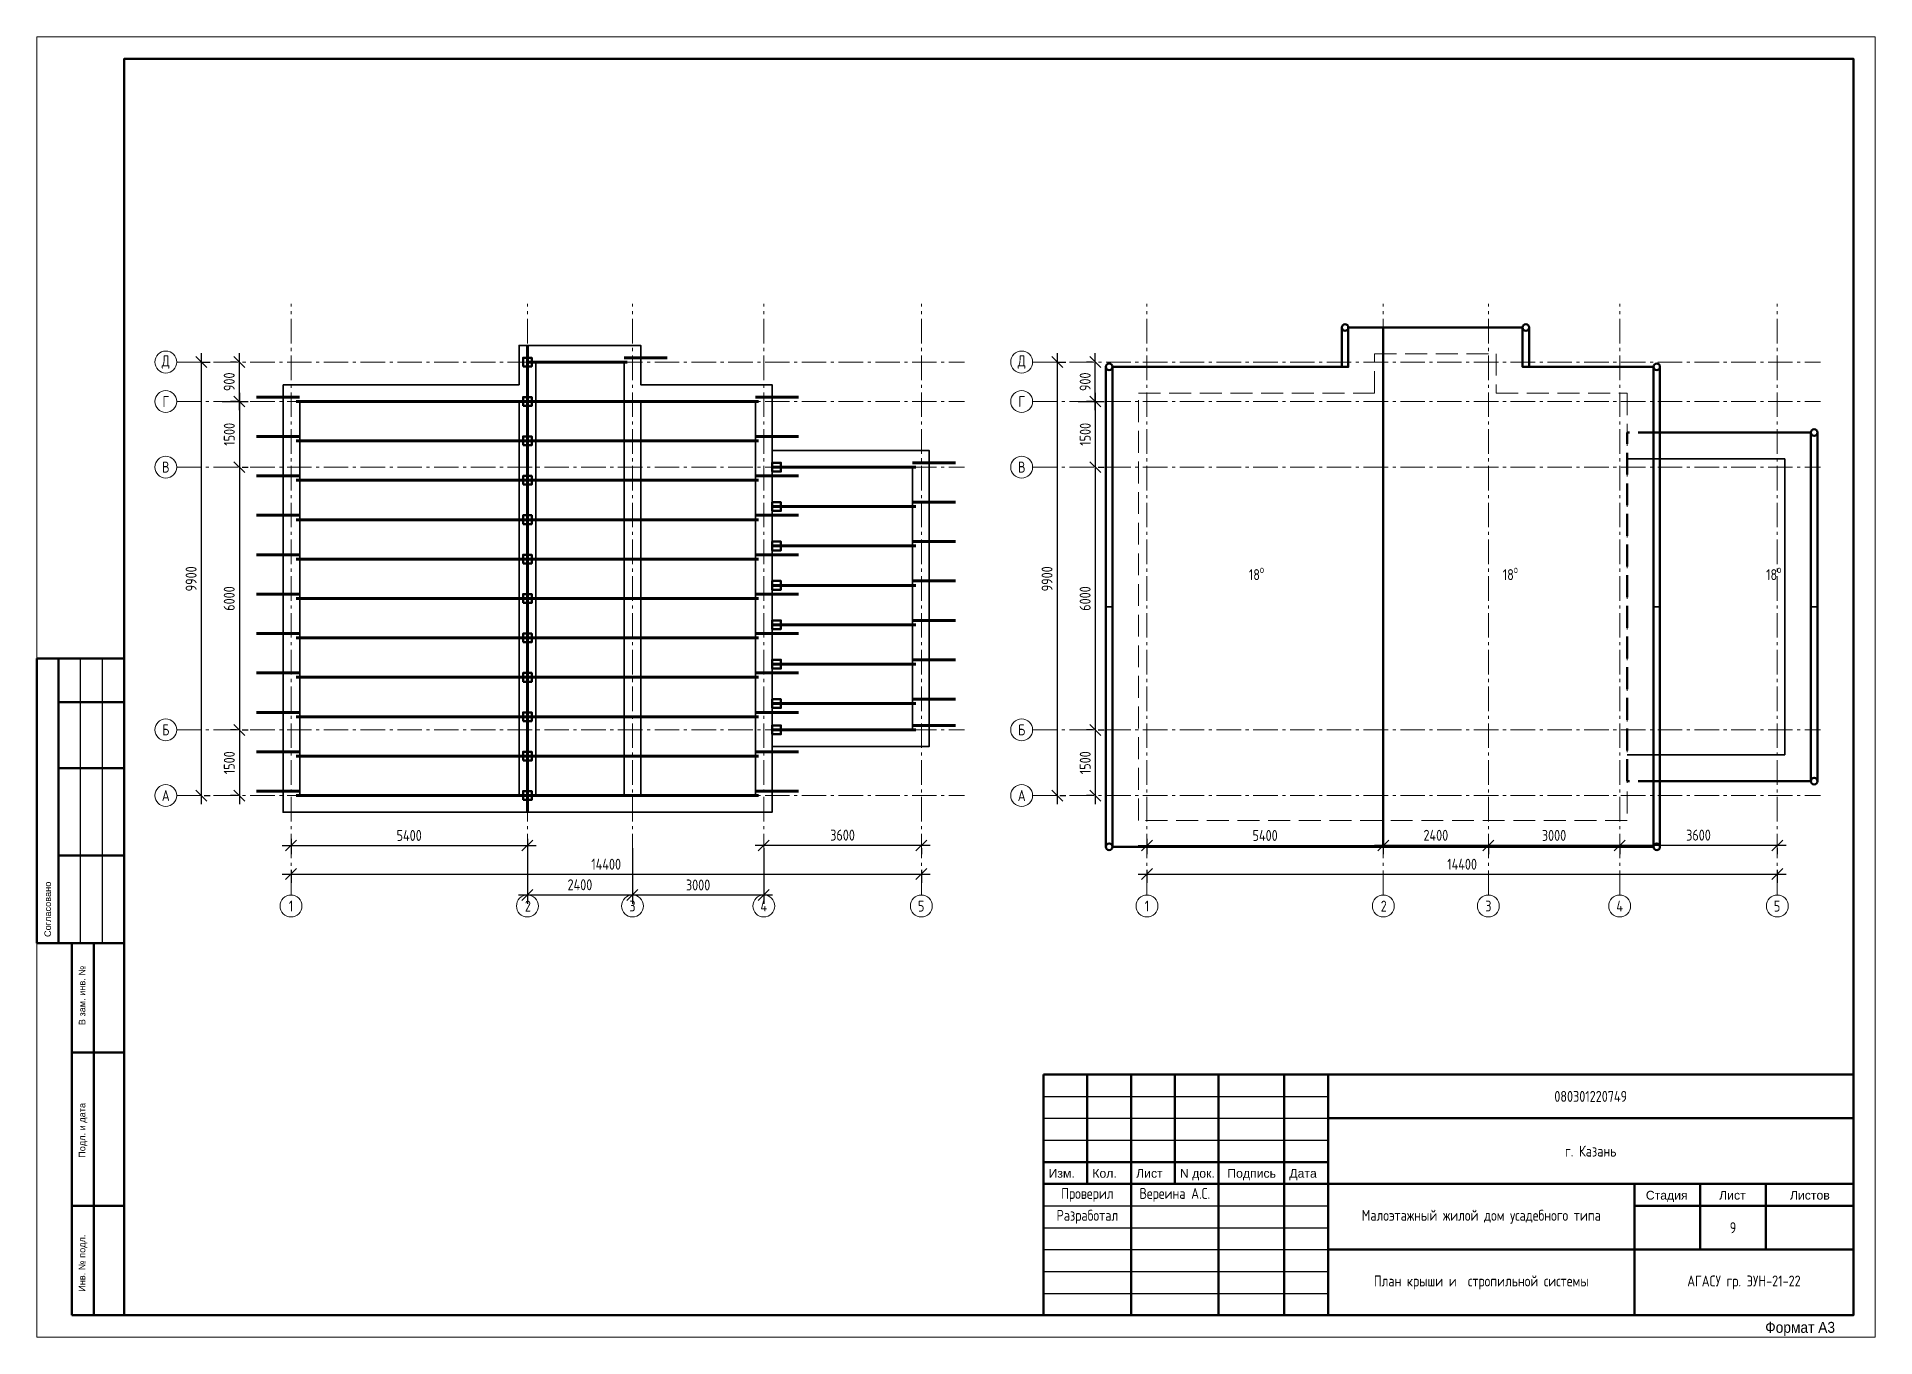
# Model space of a CAD drawing. Header units: millimetres. Extents: x 25506 to 67506, y 19273 to 48973.
import ezdxf

# ---------------------------------------------------------------- set-up
doc = ezdxf.new("R2010")
doc.units = ezdxf.units.MM
for name, pattern in [('CONTINOUS', [0]), ('ГОСТ 2.303 4', [7, 5, -2, 0]), ('ГОСТ 2.303 6', [12, 8, -1.5, 1, -1.5])]:
    doc.linetypes.add(name, pattern=pattern)
for name, color, linetype, lineweight in [('Крыша', 7, 'Continuous', 50), ('Крыша над гаражом', 7, 'Continuous', 50), ('Стены', 7, 'Continuous', 35), ('Стойки', 7, 'Continuous', 50), ('Стойки гараж', 7, 'Continuous', 50), ('Стропила', 7, 'Continuous', 90), ('Стропила гараж', 7, 'Continuous', 90)]:
    doc.layers.add(name, color=color, linetype=linetype, lineweight=lineweight)
for name, color, linetype in [('Оси', 3, 'Continuous'), ('Текст', 7, 'Continuous'), ('Уклон', 7, 'Continuous')]:
    doc.layers.add(name, color=color, linetype=linetype)
doc.styles.add('Arial', font='arial.ttf')
doc.styles.add('Standard 0.9', font='arial.ttf', dxfattribs={"width": 0.9})
doc.styles.add('ГОСТ 2.304', font='CS_Gost2304.shx')
doc.styles.add('ТЕКСТ_Z', font='arial.ttf')
doc.dimstyles.new('СПДС', dxfattribs={"dimscale": 100, "dimtxt": 2.5, "dimasz": 2.5, "dimexe": 2, "dimexo": 0.625, "dimgap": 1, "dimtad": 1, "dimdec": 0, "dimtxsty": 'ГОСТ 2.304', "dimblk": 'OBLIQUE', "dimblk1": 'OBLIQUE', "dimblk2": 'OBLIQUE', "dimcen": 2.5, "dimdle": 2, "dimadec": 0, "dimazin": 2, "dimtfac": 0.75, "dimtdec": 4, "dimtmove": 1, "dimatfit": 3, "dimfxl": 1, "dimtfill": 1, "dimtolj": 1, "dimarcsym": 1})

msp = doc.modelspace()

# ---------------------------------------------------------------- texts
at = {"color": 7, "linetype": 'CONTINOUS', "lineweight": 20, "ltscale": 30, "style": 'Standard 0.9', "width": 0.9}
msp.add_text('Формат А3', height=250, dxfattribs=at).set_placement((64992.8, 19373.2))
at = {"ltscale": 100, "char_height": 250, "attachment_point": 5, "style": 'ГОСТ 2.304'}
for s, insert, width in [('080301220749', (61005.8, 24773.2), 12000), ('г. Казань', (61005.8, 23523.2), 12000), ('Малоэтажный жилой дом усадебного типа', (58505.8, 22023.2), 7000), ('9', (64255.8, 21773.2), 1500), ('План крыши и  стропильной системы^I ', (58505.8, 20523.2), 7000), ('АГАСУ гр. ЭУН-21-22', (64505.8, 20523.2), 5000)]:
    msp.add_mtext(s, dxfattribs=dict(at, insert=insert, width=width))
at = {"layer": 'Оси', "lineweight": 20, "ltscale": 100, "char_height": 250, "attachment_point": 5, "style": 'ГОСТ 2.304'}
for s, insert, width in [('Д', (28453.2, 41544.4), 292.102), ('Д', (48007, 41544.4), 292.102), ('Г', (28453, 40644.4), 292.102), ('Г', (48006.8, 40644.4), 292.102), ('В', (28453, 39144.4), 292.102), ('В', (48006.8, 39144.4), 292.102), ('Б', (28453, 33144.4), 292.102), ('Б', (48006.8, 33144.4), 292.102), ('А', (28453, 31644.4), 292.102), ('А', (48006.8, 31644.4), 292.102), ('1', (31314.4, 29121), 272.268), ('2', (36725.3, 29119.1), 289.397), ('3', (39114.4, 29121), 239.361), ('4', (42114.4, 29121), 271.817), ('5', (45710.1, 29119.1), 270.465), ('1', (50868.2, 29121), 272.268), ('2', (56279, 29119.1), 289.397), ('3', (58668.2, 29121), 239.361), ('4', (61668.2, 29121), 271.817), ('5', (65263.9, 29119.1), 270.465)]:
    msp.add_mtext(s, dxfattribs=dict(at, insert=insert, width=width))
at = {"layer": 'Текст', "ltscale": 100, "char_height": 250, "width": 2000, "attachment_point": 5, "style": 'ГОСТ 2.304'}
for s, insert in [('Проверил', (49505.8, 22523.2)), ('Вереина А.С.', (51505.8, 22523.2)), ('Разработал', (49505.8, 22023.2))]:
    msp.add_mtext(s, dxfattribs=dict(at, insert=insert))
at = {"layer": 'Уклон', "ltscale": 100, "char_height": 250, "width": 494.475, "style": 'ГОСТ 2.304'}
for insert, attachment_point in [((53539.2, 36899.4), 3), ((58997.1, 36899.4), 1), ((65012.4, 36899.4), 1)]:
    msp.add_mtext('\\A1;18{\\H0.70x;\\Sо^ ;}', dxfattribs=dict(at, insert=insert, attachment_point=attachment_point))

# ---------------------------------------------------------------- blocks, each defined once
blk = doc.blocks.new('_Oblique')
at = {"color": 0, "linetype": 'ByBlock', "lineweight": -2}
blk.add_line((-0.5, -0.5), (0.5, 0.5), dxfattribs=at)
blk = doc.blocks.new('*D21')
at = {"layer": 'Defpoints', "color": 0, "ltscale": 100}
for p in [(29678, 40644), (30134, 39144), (30134, 39144)]:
    blk.add_point(p, dxfattribs=at)
at = {"layer": 'Оси', "color": 0, "lineweight": -2, "ltscale": 100}
for p, q in [((30134, 40844), (30134, 38944)), ((29740, 40644), (30334, 40644)), ((30197, 39144), (30334, 39144))]:
    blk.add_line(p, q, dxfattribs=at)
at = {"layer": 'Оси', "color": 0, "lineweight": -2, "ltscale": 100, "xscale": 250, "yscale": 250, "zscale": 250}
for p, rotation in [((30134, 40644), 90), ((30134, 39144), 270)]:
    blk.add_blockref('_Oblique', p, dxfattribs=dict(at, rotation=rotation))
at = {"layer": 'Оси', "color": 0, "lineweight": 20, "ltscale": 100, "insert": (29904, 39894), "char_height": 250, "attachment_point": 5, "rotation": 90, "style": 'ГОСТ 2.304', "bg_fill": 3, "box_fill_scale": 1.1, "bg_fill_color": 256, "bg_fill_true_color": 13158600, "bg_fill_transparency": 0}
blk.add_mtext('\\A1;1500', dxfattribs=at)
blk = doc.blocks.new('*D22')
at = {"layer": 'Defpoints', "color": 0, "ltscale": 100}
for p in [(30134, 39144), (30134, 33144), (30134, 33144)]:
    blk.add_point(p, dxfattribs=at)
at = {"layer": 'Оси', "color": 0, "lineweight": -2, "ltscale": 100}
for p, q in [((30134, 39344), (30134, 32944)), ((30197, 39144), (30334, 39144)), ((30197, 33144), (30334, 33144))]:
    blk.add_line(p, q, dxfattribs=at)
at = {"layer": 'Оси', "color": 0, "lineweight": -2, "ltscale": 100, "xscale": 250, "yscale": 250, "zscale": 250}
for p, rotation in [((30134, 39144), 90), ((30134, 33144), 270)]:
    blk.add_blockref('_Oblique', p, dxfattribs=dict(at, rotation=rotation))
at = {"layer": 'Оси', "color": 0, "lineweight": 20, "ltscale": 100, "insert": (29902, 36144), "char_height": 250, "attachment_point": 5, "rotation": 90, "style": 'ГОСТ 2.304', "bg_fill": 3, "box_fill_scale": 1.1, "bg_fill_color": 256, "bg_fill_true_color": 13158600, "bg_fill_transparency": 0}
blk.add_mtext('\\A1;6000', dxfattribs=at)
blk = doc.blocks.new('*D23')
at = {"layer": 'Defpoints', "color": 0, "ltscale": 100}
for p in [(30134, 33144), (30134, 31644), (30134, 31644)]:
    blk.add_point(p, dxfattribs=at)
at = {"layer": 'Оси', "color": 0, "lineweight": -2, "ltscale": 100}
for p, q in [((30134, 33344), (30134, 31444)), ((30072, 33144), (29934, 33144)), ((30072, 31644), (29934, 31644))]:
    blk.add_line(p, q, dxfattribs=at)
at = {"layer": 'Оси', "color": 0, "lineweight": -2, "ltscale": 100, "xscale": 250, "yscale": 250, "zscale": 250}
for p, rotation in [((30134, 33144), 90), ((30134, 31644), 270)]:
    blk.add_blockref('_Oblique', p, dxfattribs=dict(at, rotation=rotation))
at = {"layer": 'Оси', "color": 0, "lineweight": 20, "ltscale": 100, "insert": (29904, 32394), "char_height": 250, "attachment_point": 5, "rotation": 90, "style": 'ГОСТ 2.304', "bg_fill": 3, "box_fill_scale": 1.1, "bg_fill_color": 256, "bg_fill_true_color": 13158600, "bg_fill_transparency": 0}
blk.add_mtext('\\A1;1500', dxfattribs=at)
blk = doc.blocks.new('*D24')
at = {"layer": 'Defpoints', "color": 0, "ltscale": 100}
for p in [(30134, 41544), (30134, 41544), (30134, 40644)]:
    blk.add_point(p, dxfattribs=at)
at = {"layer": 'Оси', "color": 0, "lineweight": -2, "ltscale": 100}
for p, q in [((30134, 40444), (30134, 41744)), ((30072, 41544), (29934, 41544)), ((30072, 40644), (29934, 40644))]:
    blk.add_line(p, q, dxfattribs=at)
at = {"layer": 'Оси', "color": 0, "lineweight": -2, "ltscale": 100, "xscale": 250, "yscale": 250, "zscale": 250}
for p, rotation in [((30134, 41544), 90), ((30134, 40644), 270)]:
    blk.add_blockref('_Oblique', p, dxfattribs=dict(at, rotation=rotation))
at = {"layer": 'Оси', "color": 0, "lineweight": 20, "ltscale": 100, "insert": (29902, 41094), "char_height": 250, "attachment_point": 5, "rotation": 90, "style": 'ГОСТ 2.304', "bg_fill": 3, "box_fill_scale": 1.1, "bg_fill_color": 256, "bg_fill_true_color": 13158600, "bg_fill_transparency": 0}
blk.add_mtext('\\A1;900', dxfattribs=at)
blk = doc.blocks.new('*D25')
at = {"layer": 'Defpoints', "color": 0, "ltscale": 100}
for p in [(29208, 41544), (29265, 31644), (29265, 31644)]:
    blk.add_point(p, dxfattribs=at)
at = {"layer": 'Оси', "color": 0, "lineweight": -2, "ltscale": 100}
for p, q in [((29265, 41744), (29265, 31444)), ((29270, 41544), (29465, 41544)), ((29327, 31644), (29465, 31644))]:
    blk.add_line(p, q, dxfattribs=at)
at = {"layer": 'Оси', "color": 0, "lineweight": -2, "ltscale": 100, "xscale": 250, "yscale": 250, "zscale": 250}
for p, rotation in [((29265, 41544), 90), ((29265, 31644), 270)]:
    blk.add_blockref('_Oblique', p, dxfattribs=dict(at, rotation=rotation))
at = {"layer": 'Оси', "color": 0, "lineweight": 20, "ltscale": 100, "insert": (29032, 36594), "char_height": 250, "attachment_point": 5, "rotation": 90, "style": 'ГОСТ 2.304', "bg_fill": 3, "box_fill_scale": 1.1, "bg_fill_color": 256, "bg_fill_true_color": 13158600, "bg_fill_transparency": 0}
blk.add_mtext('\\A1;9900', dxfattribs=at)
blk = doc.blocks.new('*D26')
at = {"layer": 'Defpoints', "color": 0, "ltscale": 100}
for p in [(31314, 30721), (36714, 30721), (36714, 30503)]:
    blk.add_point(p, dxfattribs=at)
at = {"layer": 'Оси', "color": 0, "lineweight": -2, "ltscale": 100}
for p, q in [((31114, 30503), (36914, 30503)), ((31314, 30659), (31314, 30303)), ((36714, 30659), (36714, 30303))]:
    blk.add_line(p, q, dxfattribs=at)
at = {"layer": 'Оси', "color": 0, "lineweight": -2, "ltscale": 100, "xscale": 250, "yscale": 250, "zscale": 250, "rotation": 180}
blk.add_blockref('_Oblique', (31314, 30503), dxfattribs=at)
at = {"layer": 'Оси', "color": 0, "lineweight": -2, "ltscale": 100, "xscale": 250, "yscale": 250, "zscale": 250}
blk.add_blockref('_Oblique', (36714, 30503), dxfattribs=at)
at = {"layer": 'Оси', "color": 0, "lineweight": 20, "ltscale": 100, "insert": (34014, 30733), "char_height": 250, "attachment_point": 5, "style": 'ГОСТ 2.304', "bg_fill": 3, "box_fill_scale": 1.1, "bg_fill_color": 256, "bg_fill_true_color": 13158600, "bg_fill_transparency": 0}
blk.add_mtext('\\A1;5400', dxfattribs=at)
blk = doc.blocks.new('*D27')
at = {"layer": 'Defpoints', "color": 0, "ltscale": 100}
for p in [(36714, 30721), (39114, 30504), (36714, 29371)]:
    blk.add_point(p, dxfattribs=at)
at = {"layer": 'Оси', "color": 0, "lineweight": -2, "ltscale": 100}
for p, q in [((36714, 30659), (36714, 29171)), ((39114, 30442), (39114, 29171)), ((39314, 29371), (36514, 29371))]:
    blk.add_line(p, q, dxfattribs=at)
at = {"layer": 'Оси', "color": 0, "lineweight": -2, "ltscale": 100, "xscale": 250, "yscale": 250, "zscale": 250, "rotation": 180}
blk.add_blockref('_Oblique', (36714, 29371), dxfattribs=at)
at = {"layer": 'Оси', "color": 0, "lineweight": -2, "ltscale": 100, "xscale": 250, "yscale": 250, "zscale": 250}
blk.add_blockref('_Oblique', (39114, 29371), dxfattribs=at)
at = {"layer": 'Оси', "color": 0, "lineweight": 20, "ltscale": 100, "insert": (37914, 29606), "char_height": 250, "attachment_point": 5, "style": 'ГОСТ 2.304', "bg_fill": 3, "box_fill_scale": 1.1, "bg_fill_color": 256, "bg_fill_true_color": 13158600, "bg_fill_transparency": 0}
blk.add_mtext('\\A1;2400', dxfattribs=at)
blk = doc.blocks.new('*D28')
at = {"layer": 'Defpoints', "color": 0, "ltscale": 100}
for p in [(42114, 30504), (39114, 29371), (39114, 29371)]:
    blk.add_point(p, dxfattribs=at)
at = {"layer": 'Оси', "color": 0, "lineweight": -2, "ltscale": 100}
for p, q in [((42114, 30442), (42114, 29171)), ((42314, 29371), (38914, 29371)), ((39114, 29308), (39114, 29171))]:
    blk.add_line(p, q, dxfattribs=at)
at = {"layer": 'Оси', "color": 0, "lineweight": -2, "ltscale": 100, "xscale": 250, "yscale": 250, "zscale": 250, "rotation": 180}
blk.add_blockref('_Oblique', (39114, 29371), dxfattribs=at)
at = {"layer": 'Оси', "color": 0, "lineweight": -2, "ltscale": 100, "xscale": 250, "yscale": 250, "zscale": 250}
blk.add_blockref('_Oblique', (42114, 29371), dxfattribs=at)
at = {"layer": 'Оси', "color": 0, "lineweight": 20, "ltscale": 100, "insert": (40614, 29601), "char_height": 250, "attachment_point": 5, "style": 'ГОСТ 2.304', "bg_fill": 3, "box_fill_scale": 1.1, "bg_fill_color": 256, "bg_fill_true_color": 13158600, "bg_fill_transparency": 0}
blk.add_mtext('\\A1;3000', dxfattribs=at)
blk = doc.blocks.new('*D29')
at = {"layer": 'Defpoints', "color": 0, "ltscale": 100}
for p in [(42114, 30504), (42114, 30503), (45714, 30504)]:
    blk.add_point(p, dxfattribs=at)
at = {"layer": 'Оси', "color": 0, "lineweight": -2, "ltscale": 100}
for p, q in [((45914, 30503), (41914, 30503)), ((42114, 30442), (42114, 30303)), ((45714, 30442), (45714, 30303))]:
    blk.add_line(p, q, dxfattribs=at)
at = {"layer": 'Оси', "color": 0, "lineweight": -2, "ltscale": 100, "xscale": 250, "yscale": 250, "zscale": 250, "rotation": 180}
blk.add_blockref('_Oblique', (42114, 30503), dxfattribs=at)
at = {"layer": 'Оси', "color": 0, "lineweight": -2, "ltscale": 100, "xscale": 250, "yscale": 250, "zscale": 250}
blk.add_blockref('_Oblique', (45714, 30503), dxfattribs=at)
at = {"layer": 'Оси', "color": 0, "lineweight": 20, "ltscale": 100, "insert": (43914, 30740), "char_height": 250, "attachment_point": 5, "style": 'ГОСТ 2.304', "bg_fill": 3, "box_fill_scale": 1.1, "bg_fill_color": 256, "bg_fill_true_color": 13158600, "bg_fill_transparency": 0}
blk.add_mtext('\\A1;3600', dxfattribs=at)
blk = doc.blocks.new('*D30')
at = {"layer": 'Defpoints', "color": 0, "ltscale": 100}
for p in [(31314, 30010), (45714, 30010), (45714, 29851)]:
    blk.add_point(p, dxfattribs=at)
at = {"layer": 'Оси', "color": 0, "lineweight": -2, "ltscale": 100}
for p, q in [((31114, 29851), (45914, 29851)), ((31314, 29948), (31314, 29651)), ((45714, 29948), (45714, 29651))]:
    blk.add_line(p, q, dxfattribs=at)
at = {"layer": 'Оси', "color": 0, "lineweight": -2, "ltscale": 100, "xscale": 250, "yscale": 250, "zscale": 250, "rotation": 180}
blk.add_blockref('_Oblique', (31314, 29851), dxfattribs=at)
at = {"layer": 'Оси', "color": 0, "lineweight": -2, "ltscale": 100, "xscale": 250, "yscale": 250, "zscale": 250}
blk.add_blockref('_Oblique', (45714, 29851), dxfattribs=at)
at = {"layer": 'Оси', "color": 0, "lineweight": 20, "ltscale": 100, "insert": (38514, 30076), "char_height": 250, "attachment_point": 5, "style": 'ГОСТ 2.304', "bg_fill": 3, "box_fill_scale": 1.1, "bg_fill_color": 256, "bg_fill_true_color": 13158600, "bg_fill_transparency": 0}
blk.add_mtext('\\A1;14400', dxfattribs=at)
blk = doc.blocks.new('Штамп осн бок')
at = {"color": 7, "lineweight": 50}
for p, q in [((-2000, 8500), (-2000, 15000)), ((-2000, 15000), (-1500, 15000)), ((-1500, 8500), (-1500, 15000)), ((-1500, 15000), (0, 15000)), ((-1500, 14000), (0, 14000)), ((-1500, 12500), (0, 12500)), ((-1500, 10500), (0, 10500)), ((-2000, 8500), (-1500, 8500)), ((-1500, 8500), (0, 8500)), ((-1200, 0), (-1200, 8500)), ((-1200, 8500), (-700, 8500)), ((-700, 0), (-700, 8500)), ((-700, 8500), (0, 8500)), ((-1200, 6000), (0, 6000)), ((-1200, 2500), (0, 2500)), ((-1200, 0), (-700, 0)), ((-700, 0), (0, 0))]:
    blk.add_line(p, q, dxfattribs=at)
at = {"color": 7}
for p, q in [((-1000, 8500), (-1000, 15000)), ((-500, 8500), (-500, 15000)), ((0, 15000), (0, 0))]:
    blk.add_line(p, q, dxfattribs=at)
at = {"color": 7, "style": 'ТЕКСТ_Z'}
for s, p in [('Согласовано', (-1675, 8640)), ('В зам. инв. №', (-890, 6627)), ('Подл. и дата', (-890, 3596)), ('Инв. № подл.', (-890, 536))]:
    blk.add_text(s, height=150, rotation=90, dxfattribs=at).set_placement(p)
blk = doc.blocks.new('Штамп осн')
at = {"color": 7, "lineweight": 50}
for p, q in [((-18500, 0), (-18500, 5500)), ((-18500, 5500), (0, 5500)), ((-18500, 5500), (0, 5500)), ((-17500, 3000), (-17500, 5500)), ((-16500, 0), (-16500, 5500)), ((-15500, 3000), (-15500, 5500)), ((-14500, 0), (-14500, 5500)), ((-13000, 0), (-13000, 5500)), ((-12000, 0), (-12000, 5500)), ((-12000, 4500), (0, 4500)), ((-18500, 3500), (-12000, 3500)), ((-18500, 3000), (0, 3000)), ((-5000, 0), (-5000, 3000)), ((-3500, 1500), (-3500, 3000)), ((-2000, 1500), (-2000, 3000)), ((-5000, 2500), (0, 2500)), ((-12000, 1500), (0, 1500))]:
    blk.add_line(p, q, dxfattribs=at)
at = {"color": 7}
for p in [(0, 5500), (-18500, 0)]:
    blk.add_line(p, (0, 0), dxfattribs=at)
at = {"color": 8}
for p, q in [((-18500, 5000), (-12000, 5000)), ((-18500, 4500), (-12000, 4500)), ((-18500, 4000), (-12000, 4000)), ((-18500, 2500), (-12000, 2500)), ((-18500, 2000), (-12000, 2000)), ((-18500, 1500), (-12000, 1500)), ((-18500, 1000), (-12000, 1000)), ((-18500, 500), (-12000, 500))]:
    blk.add_line(p, q, dxfattribs=at)
at = {"color": 7, "style": 'Arial'}
for s, p in [('Изм.', (-18385, 3143)), ('Кол.', (-17385, 3143)), ('Лист', (-16385, 3143)), ('N док.', (-15385, 3143)), ('Подпись', (-14302, 3143)), ('Дата', (-12885, 3143)), ('Стадия', (-4741, 2643)), ('Листов', (-1449, 2643))]:
    blk.add_text(s, height=200, dxfattribs=at).set_placement(p)
at = {"color": 7, "lineweight": 50, "style": 'Arial'}
blk.add_text('Лист', height=200, dxfattribs=at).set_placement((-3066, 2643))
blk = doc.blocks.new('*D43')
at = {"layer": 'Defpoints', "color": 0, "ltscale": 100}
for p in [(49231, 40644), (49688, 39144), (49688, 39144)]:
    blk.add_point(p, dxfattribs=at)
at = {"layer": 'Оси', "color": 0, "lineweight": -2, "ltscale": 100}
for p, q in [((49688, 40844), (49688, 38944)), ((49294, 40644), (49888, 40644)), ((49751, 39144), (49888, 39144))]:
    blk.add_line(p, q, dxfattribs=at)
at = {"layer": 'Оси', "color": 0, "lineweight": -2, "ltscale": 100, "xscale": 250, "yscale": 250, "zscale": 250}
for p, rotation in [((49688, 40644), 90), ((49688, 39144), 270)]:
    blk.add_blockref('_Oblique', p, dxfattribs=dict(at, rotation=rotation))
at = {"layer": 'Оси', "color": 0, "lineweight": 20, "ltscale": 100, "insert": (49458, 39894), "char_height": 250, "attachment_point": 5, "rotation": 90, "style": 'ГОСТ 2.304', "bg_fill": 3, "box_fill_scale": 1.1, "bg_fill_color": 256, "bg_fill_true_color": 13158600, "bg_fill_transparency": 0}
blk.add_mtext('\\A1;1500', dxfattribs=at)
blk = doc.blocks.new('*D44')
at = {"layer": 'Defpoints', "color": 0, "ltscale": 100}
for p in [(49688, 39144), (49688, 33144), (49688, 33144)]:
    blk.add_point(p, dxfattribs=at)
at = {"layer": 'Оси', "color": 0, "lineweight": -2, "ltscale": 100}
for p, q in [((49688, 39344), (49688, 32944)), ((49751, 39144), (49888, 39144)), ((49751, 33144), (49888, 33144))]:
    blk.add_line(p, q, dxfattribs=at)
at = {"layer": 'Оси', "color": 0, "lineweight": -2, "ltscale": 100, "xscale": 250, "yscale": 250, "zscale": 250}
for p, rotation in [((49688, 39144), 90), ((49688, 33144), 270)]:
    blk.add_blockref('_Oblique', p, dxfattribs=dict(at, rotation=rotation))
at = {"layer": 'Оси', "color": 0, "lineweight": 20, "ltscale": 100, "insert": (49456, 36144), "char_height": 250, "attachment_point": 5, "rotation": 90, "style": 'ГОСТ 2.304', "bg_fill": 3, "box_fill_scale": 1.1, "bg_fill_color": 256, "bg_fill_true_color": 13158600, "bg_fill_transparency": 0}
blk.add_mtext('\\A1;6000', dxfattribs=at)
blk = doc.blocks.new('*D45')
at = {"layer": 'Defpoints', "color": 0, "ltscale": 100}
for p in [(49688, 33144), (49688, 31644), (49688, 31644)]:
    blk.add_point(p, dxfattribs=at)
at = {"layer": 'Оси', "color": 0, "lineweight": -2, "ltscale": 100}
for p, q in [((49688, 33344), (49688, 31444)), ((49626, 33144), (49488, 33144)), ((49626, 31644), (49488, 31644))]:
    blk.add_line(p, q, dxfattribs=at)
at = {"layer": 'Оси', "color": 0, "lineweight": -2, "ltscale": 100, "xscale": 250, "yscale": 250, "zscale": 250}
for p, rotation in [((49688, 33144), 90), ((49688, 31644), 270)]:
    blk.add_blockref('_Oblique', p, dxfattribs=dict(at, rotation=rotation))
at = {"layer": 'Оси', "color": 0, "lineweight": 20, "ltscale": 100, "insert": (49458, 32394), "char_height": 250, "attachment_point": 5, "rotation": 90, "style": 'ГОСТ 2.304', "bg_fill": 3, "box_fill_scale": 1.1, "bg_fill_color": 256, "bg_fill_true_color": 13158600, "bg_fill_transparency": 0}
blk.add_mtext('\\A1;1500', dxfattribs=at)
blk = doc.blocks.new('*D46')
at = {"layer": 'Defpoints', "color": 0, "ltscale": 100}
for p in [(49688, 41544), (49688, 41544), (49688, 40644)]:
    blk.add_point(p, dxfattribs=at)
at = {"layer": 'Оси', "color": 0, "lineweight": -2, "ltscale": 100}
for p, q in [((49688, 40444), (49688, 41744)), ((49626, 41544), (49488, 41544)), ((49626, 40644), (49488, 40644))]:
    blk.add_line(p, q, dxfattribs=at)
at = {"layer": 'Оси', "color": 0, "lineweight": -2, "ltscale": 100, "xscale": 250, "yscale": 250, "zscale": 250}
for p, rotation in [((49688, 41544), 90), ((49688, 40644), 270)]:
    blk.add_blockref('_Oblique', p, dxfattribs=dict(at, rotation=rotation))
at = {"layer": 'Оси', "color": 0, "lineweight": 20, "ltscale": 100, "insert": (49456, 41094), "char_height": 250, "attachment_point": 5, "rotation": 90, "style": 'ГОСТ 2.304', "bg_fill": 3, "box_fill_scale": 1.1, "bg_fill_color": 256, "bg_fill_true_color": 13158600, "bg_fill_transparency": 0}
blk.add_mtext('\\A1;900', dxfattribs=at)
blk = doc.blocks.new('*D47')
at = {"layer": 'Defpoints', "color": 0, "ltscale": 100}
for p in [(48761, 41544), (48818, 31644), (48818, 31644)]:
    blk.add_point(p, dxfattribs=at)
at = {"layer": 'Оси', "color": 0, "lineweight": -2, "ltscale": 100}
for p, q in [((48818, 41744), (48818, 31444)), ((48824, 41544), (49018, 41544)), ((48881, 31644), (49018, 31644))]:
    blk.add_line(p, q, dxfattribs=at)
at = {"layer": 'Оси', "color": 0, "lineweight": -2, "ltscale": 100, "xscale": 250, "yscale": 250, "zscale": 250}
for p, rotation in [((48818, 41544), 90), ((48818, 31644), 270)]:
    blk.add_blockref('_Oblique', p, dxfattribs=dict(at, rotation=rotation))
at = {"layer": 'Оси', "color": 0, "lineweight": 20, "ltscale": 100, "insert": (48586, 36594), "char_height": 250, "attachment_point": 5, "rotation": 90, "style": 'ГОСТ 2.304', "bg_fill": 3, "box_fill_scale": 1.1, "bg_fill_color": 256, "bg_fill_true_color": 13158600, "bg_fill_transparency": 0}
blk.add_mtext('\\A1;9900', dxfattribs=at)
blk = doc.blocks.new('*D48')
at = {"layer": 'Defpoints', "color": 0, "ltscale": 100}
for p in [(50868, 30721), (56268, 30721), (56268, 30503)]:
    blk.add_point(p, dxfattribs=at)
at = {"layer": 'Оси', "color": 0, "lineweight": -2, "ltscale": 100}
for p, q in [((50668, 30503), (56468, 30503)), ((50868, 30659), (50868, 30303)), ((56268, 30659), (56268, 30303))]:
    blk.add_line(p, q, dxfattribs=at)
at = {"layer": 'Оси', "color": 0, "lineweight": -2, "ltscale": 100, "xscale": 250, "yscale": 250, "zscale": 250, "rotation": 180}
blk.add_blockref('_Oblique', (50868, 30503), dxfattribs=at)
at = {"layer": 'Оси', "color": 0, "lineweight": -2, "ltscale": 100, "xscale": 250, "yscale": 250, "zscale": 250}
blk.add_blockref('_Oblique', (56268, 30503), dxfattribs=at)
at = {"layer": 'Оси', "color": 0, "lineweight": 20, "ltscale": 100, "insert": (53568, 30733), "char_height": 250, "attachment_point": 5, "style": 'ГОСТ 2.304', "bg_fill": 3, "box_fill_scale": 1.1, "bg_fill_color": 256, "bg_fill_true_color": 13158600, "bg_fill_transparency": 0}
blk.add_mtext('\\A1;5400', dxfattribs=at)
blk = doc.blocks.new('*D49')
at = {"layer": 'Defpoints', "color": 0, "ltscale": 100}
for p in [(56268, 30721), (56268, 30503), (58668, 30504)]:
    blk.add_point(p, dxfattribs=at)
at = {"layer": 'Оси', "color": 0, "lineweight": -2, "ltscale": 100}
for p, q in [((58868, 30503), (56068, 30503)), ((56268, 30659), (56268, 30303)), ((58668, 30442), (58668, 30303))]:
    blk.add_line(p, q, dxfattribs=at)
at = {"layer": 'Оси', "color": 0, "lineweight": -2, "ltscale": 100, "xscale": 250, "yscale": 250, "zscale": 250, "rotation": 180}
blk.add_blockref('_Oblique', (56268, 30503), dxfattribs=at)
at = {"layer": 'Оси', "color": 0, "lineweight": -2, "ltscale": 100, "xscale": 250, "yscale": 250, "zscale": 250}
blk.add_blockref('_Oblique', (58668, 30503), dxfattribs=at)
at = {"layer": 'Оси', "color": 0, "lineweight": 20, "ltscale": 100, "insert": (57468, 30737), "char_height": 250, "attachment_point": 5, "style": 'ГОСТ 2.304', "bg_fill": 3, "box_fill_scale": 1.1, "bg_fill_color": 256, "bg_fill_true_color": 13158600, "bg_fill_transparency": 0}
blk.add_mtext('\\A1;2400', dxfattribs=at)
blk = doc.blocks.new('*D50')
at = {"layer": 'Defpoints', "color": 0, "ltscale": 100}
for p in [(58668, 30504), (58668, 30503), (61668, 30504)]:
    blk.add_point(p, dxfattribs=at)
at = {"layer": 'Оси', "color": 0, "lineweight": -2, "ltscale": 100}
for p, q in [((61868, 30503), (58468, 30503)), ((58668, 30442), (58668, 30303)), ((61668, 30442), (61668, 30303))]:
    blk.add_line(p, q, dxfattribs=at)
at = {"layer": 'Оси', "color": 0, "lineweight": -2, "ltscale": 100, "xscale": 250, "yscale": 250, "zscale": 250, "rotation": 180}
blk.add_blockref('_Oblique', (58668, 30503), dxfattribs=at)
at = {"layer": 'Оси', "color": 0, "lineweight": -2, "ltscale": 100, "xscale": 250, "yscale": 250, "zscale": 250}
blk.add_blockref('_Oblique', (61668, 30503), dxfattribs=at)
at = {"layer": 'Оси', "color": 0, "lineweight": 20, "ltscale": 100, "insert": (60168, 30733), "char_height": 250, "attachment_point": 5, "style": 'ГОСТ 2.304', "bg_fill": 3, "box_fill_scale": 1.1, "bg_fill_color": 256, "bg_fill_true_color": 13158600, "bg_fill_transparency": 0}
blk.add_mtext('\\A1;3000', dxfattribs=at)
blk = doc.blocks.new('*D51')
at = {"layer": 'Defpoints', "color": 0, "ltscale": 100}
for p in [(61668, 30504), (61668, 30503), (65268, 30504)]:
    blk.add_point(p, dxfattribs=at)
at = {"layer": 'Оси', "color": 0, "lineweight": -2, "ltscale": 100}
for p, q in [((65468, 30503), (61468, 30503)), ((61668, 30442), (61668, 30303)), ((65268, 30442), (65268, 30303))]:
    blk.add_line(p, q, dxfattribs=at)
at = {"layer": 'Оси', "color": 0, "lineweight": -2, "ltscale": 100, "xscale": 250, "yscale": 250, "zscale": 250, "rotation": 180}
blk.add_blockref('_Oblique', (61668, 30503), dxfattribs=at)
at = {"layer": 'Оси', "color": 0, "lineweight": -2, "ltscale": 100, "xscale": 250, "yscale": 250, "zscale": 250}
blk.add_blockref('_Oblique', (65268, 30503), dxfattribs=at)
at = {"layer": 'Оси', "color": 0, "lineweight": 20, "ltscale": 100, "insert": (63468, 30740), "char_height": 250, "attachment_point": 5, "style": 'ГОСТ 2.304', "bg_fill": 3, "box_fill_scale": 1.1, "bg_fill_color": 256, "bg_fill_true_color": 13158600, "bg_fill_transparency": 0}
blk.add_mtext('\\A1;3600', dxfattribs=at)
blk = doc.blocks.new('*D52')
at = {"layer": 'Defpoints', "color": 0, "ltscale": 100}
for p in [(50868, 30010), (65268, 30010), (65268, 29851)]:
    blk.add_point(p, dxfattribs=at)
at = {"layer": 'Оси', "color": 0, "lineweight": -2, "ltscale": 100}
for p, q in [((50668, 29851), (65468, 29851)), ((50868, 29948), (50868, 29651)), ((65268, 29948), (65268, 29651))]:
    blk.add_line(p, q, dxfattribs=at)
at = {"layer": 'Оси', "color": 0, "lineweight": -2, "ltscale": 100, "xscale": 250, "yscale": 250, "zscale": 250, "rotation": 180}
blk.add_blockref('_Oblique', (50868, 29851), dxfattribs=at)
at = {"layer": 'Оси', "color": 0, "lineweight": -2, "ltscale": 100, "xscale": 250, "yscale": 250, "zscale": 250}
blk.add_blockref('_Oblique', (65268, 29851), dxfattribs=at)
at = {"layer": 'Оси', "color": 0, "lineweight": 20, "ltscale": 100, "insert": (58068, 30076), "char_height": 250, "attachment_point": 5, "style": 'ГОСТ 2.304', "bg_fill": 3, "box_fill_scale": 1.1, "bg_fill_color": 256, "bg_fill_true_color": 13158600, "bg_fill_transparency": 0}
blk.add_mtext('\\A1;14400', dxfattribs=at)

# ---------------------------------------------------------------- linework, layer by layer
at = {"layer": 'Крыша', "ltscale": 100}
for p, q in [((55318.2, 42334.4), (55318.2, 41434.4)), ((56268.2, 42334.4), (56268.2, 30474.4)), ((59598.3, 42334.4), (59598.3, 41434.4)), ((49928.2, 41434.4), (49928.2, 30474.4)), ((59448.1, 41434.4), (59523.1, 41434.4)), ((62588.2, 41434.4), (62588.2, 30474.4))]:
    msp.add_line(p, q, dxfattribs=at)
at = {"layer": 'Крыша', "linetype": 'Continuous', "lineweight": 50, "ltscale": 100}
msp.add_lwpolyline([(50078.2, 41434.4), (55468.2, 41434.4), (55468.2, 42334.4), (59448.3, 42334.4), (59448.1, 41434.4), (62438.2, 41434.4), (62438.2, 30474.4), (50078.2, 30474.4)], close=True, dxfattribs=at)
at = {"layer": 'Крыша', "ltscale": 100}
for centre in [(55393.2, 42334.4), (59523.3, 42334.4), (50003.2, 41434.4), (62513.2, 41434.4), (50003.2, 30474.4), (62513.2, 30474.4)]:
    msp.add_circle(centre, 75, dxfattribs=at)
at = {"layer": 'Крыша над гаражом', "linetype": 'ГОСТ 2.303 4', "ltscale": 100}
for p, q in [((61838.2, 31974.4), (61838.2, 39934.4)), ((62588.2, 39934.4), (61838.2, 39934.4)), ((62588.2, 31974.4), (61838.2, 31974.4))]:
    msp.add_line(p, q, dxfattribs=at)
at = {"layer": 'Крыша над гаражом', "ltscale": 100}
for p, q in [((62588.2, 39934.4), (66038.2, 39934.4)), ((66038.2, 39934.4), (66038.2, 31974.4)), ((66188.2, 31974.4), (66188.2, 39934.4)), ((66038.2, 31974.4), (62588.2, 31974.4))]:
    msp.add_line(p, q, dxfattribs=at)
for centre in [(66113.2, 39934.4), (66113.2, 31974.4)]:
    msp.add_circle(centre, 75, dxfattribs=at)
at = {"layer": 'Оси', "linetype": 'ГОСТ 2.303 6', "lineweight": 20, "ltscale": 70}
for p, q in [((31314.4, 29371), (31314.4, 42871)), ((36714.4, 29371), (36714.4, 42871)), ((39114.4, 29371), (39114.4, 42871)), ((42114.4, 29371), (42114.4, 42871)), ((45714.4, 29371), (45714.4, 42871)), ((50868.2, 29371), (50868.2, 42871)), ((56268.2, 29371), (56268.2, 42871)), ((58668.2, 29371), (58668.2, 42871)), ((61668.2, 29371), (61668.2, 42871)), ((65268.2, 29371), (65268.2, 42871)), ((28703.2, 41544.4), (46703.2, 41544.4)), ((48257, 41544.4), (66257, 41544.4)), ((28703, 39144.4), (46703, 39144.4)), ((48256.8, 39144.4), (66256.8, 39144.4)), ((28703, 33144.4), (46703, 33144.4)), ((48256.8, 33144.4), (66256.8, 33144.4)), ((28703, 31644.4), (46703, 31644.4)), ((48256.8, 31644.4), (66256.8, 31644.4))]:
    msp.add_line(p, q, dxfattribs=at)
at = {"layer": 'Оси', "lineweight": 20, "ltscale": 100}
for centre in [(28453.2, 41544.4), (48007, 41544.4), (28453, 40644.4), (48006.8, 40644.4), (28453, 39144.4), (48006.8, 39144.4), (28453, 33144.4), (48006.8, 33144.4), (28453, 31644.4), (48006.8, 31644.4), (31314.4, 29121), (36714.4, 29121), (39114.4, 29121), (42114.4, 29121), (45714.4, 29121), (50868.2, 29121), (56268.2, 29121), (58668.2, 29121), (61668.2, 29121), (65268.2, 29121)]:
    msp.add_circle(centre, 250, dxfattribs=at)
at = {"layer": 'Стены', "ltscale": 100}
for p, q in [((61838.2, 39334.4), (65438.2, 39334.4)), ((65438.2, 39334.4), (65438.2, 32574.4)), ((65438.2, 32574.4), (61838.2, 32574.4))]:
    msp.add_line(p, q, dxfattribs=at)
for points in [[(31134.4, 41024.4), (31134.4, 31264.4), (42304.4, 31264.4), (42304.4, 41024.4), (39304.4, 41024.4), (39304.4, 41924.4), (36524.4, 41924.4), (36524.4, 41024.4)], [(36904.4, 41544.4), (38924.4, 41544.4), (38924.4, 31644.4), (36904.4, 31644.4)], [(31514.4, 40644.4), (36524.4, 40644.4), (36524.4, 31644.4), (31514.4, 31644.4)], [(39304.4, 40644.4), (41924.4, 40644.4), (41924.4, 31644.4), (39304.4, 31644.4)]]:
    msp.add_lwpolyline(points, close=True, dxfattribs=at)
at = {"layer": 'Стены', "linetype": 'ГОСТ 2.303 4', "lineweight": 20, "ltscale": 100}
msp.add_lwpolyline([(50678.2, 40834.4), (56068.2, 40834.4), (56068.2, 41734.4), (58848.2, 41734.4), (58848, 40834.4), (61838.2, 40834.4), (61838.2, 31074.4), (50678.2, 31074.4)], close=True, dxfattribs=at)
at = {"layer": 'Стены', "ltscale": 100}
for points in [[(42304.4, 39524.4), (45894.4, 39524.4), (45894.4, 32764.4), (42304.4, 32764.4)], [(42304.4, 33144.4), (45514.4, 33144.4), (45514.4, 39144.4), (42304.4, 39144.4)]]:
    msp.add_lwpolyline(points, dxfattribs=at)
at = {"layer": 'Стойки', "ltscale": 100}
for points in [[(36614.4, 41444.4), (36814.4, 41444.4), (36814.4, 41644.4), (36614.4, 41644.4)], [(36614.4, 40544.4), (36814.4, 40544.4), (36814.4, 40744.4), (36614.4, 40744.4)], [(36614.4, 39644.4), (36814.4, 39644.4), (36814.4, 39844.4), (36614.4, 39844.4)], [(36614.4, 38744.4), (36814.4, 38744.4), (36814.4, 38944.4), (36614.4, 38944.4)], [(36614.4, 37844.4), (36814.4, 37844.4), (36814.4, 38044.4), (36614.4, 38044.4)], [(36614.4, 36944.4), (36814.4, 36944.4), (36814.4, 37144.4), (36614.4, 37144.4)], [(36614.4, 36044.4), (36814.4, 36044.4), (36814.4, 36244.4), (36614.4, 36244.4)], [(36614.4, 35144.4), (36814.4, 35144.4), (36814.4, 35344.4), (36614.4, 35344.4)], [(36614.4, 34244.4), (36814.4, 34244.4), (36814.4, 34444.4), (36614.4, 34444.4)], [(36614.4, 33344.4), (36814.4, 33344.4), (36814.4, 33544.4), (36614.4, 33544.4)], [(36614.4, 32444.4), (36814.4, 32444.4), (36814.4, 32644.4), (36614.4, 32644.4)], [(36614.4, 31544.4), (36814.4, 31544.4), (36814.4, 31744.4), (36614.4, 31744.4)]]:
    msp.add_lwpolyline(points, close=True, dxfattribs=at)
at = {"layer": 'Стойки гараж', "ltscale": 100}
for points in [[(42304.4, 39044.4), (42504.4, 39044.4), (42504.4, 39244.4), (42304.4, 39244.4)], [(42304.4, 38144.4), (42504.4, 38144.4), (42504.4, 38344.4), (42304.4, 38344.4)], [(42304.4, 37244.4), (42504.4, 37244.4), (42504.4, 37444.4), (42304.4, 37444.4)], [(42304.4, 36344.4), (42504.4, 36344.4), (42504.4, 36544.4), (42304.4, 36544.4)], [(42304.4, 35444.4), (42504.4, 35444.4), (42504.4, 35644.4), (42304.4, 35644.4)], [(42304.4, 34544.4), (42504.4, 34544.4), (42504.4, 34744.4), (42304.4, 34744.4)], [(42304.4, 33644.4), (42504.4, 33644.4), (42504.4, 33844.4), (42304.4, 33844.4)], [(42304.4, 33044.4), (42504.4, 33044.4), (42504.4, 33244.4), (42304.4, 33244.4)]]:
    msp.add_lwpolyline(points, close=True, dxfattribs=at)
at = {"layer": 'Стропила', "ltscale": 100}
for p, q in [((36714.4, 41924.4), (36714.4, 31264.4)), ((38924.4, 41644.4), (39904.4, 41644.4)), ((36714.4, 41544.4), (38994.4, 41544.4)), ((41924.4, 40744.4), (42904.4, 40744.4)), ((36714.4, 40644.4), (31434.4, 40644.4)), ((36714.4, 40644.4), (41994.4, 40644.4)), ((36714.4, 39744.4), (31434.4, 39744.4)), ((36714.4, 39744.4), (41994.4, 39744.4)), ((41924.4, 39844.4), (42904.4, 39844.4)), ((36714.4, 38844.4), (31434.4, 38844.4)), ((36714.4, 38844.4), (41994.4, 38844.4)), ((41924.4, 38944.4), (42904.4, 38944.4)), ((36714.4, 37944.4), (31434.4, 37944.4)), ((36714.4, 37944.4), (41994.4, 37944.4)), ((41924.4, 38044.4), (42904.4, 38044.4)), ((36714.4, 37044.4), (31434.4, 37044.4)), ((36714.4, 37044.4), (41994.4, 37044.4)), ((41924.4, 37144.4), (42904.4, 37144.4)), ((36714.4, 36144.4), (31434.4, 36144.4)), ((36714.4, 36144.4), (41994.4, 36144.4)), ((41924.4, 36244.4), (42904.4, 36244.4)), ((41924.4, 35344.4), (42904.4, 35344.4)), ((36714.4, 35244.4), (31434.4, 35244.4)), ((36714.4, 35244.4), (41994.4, 35244.4)), ((41924.4, 34444.4), (42904.4, 34444.4)), ((36714.4, 34344.4), (31434.4, 34344.4)), ((36714.4, 34344.4), (41994.4, 34344.4)), ((36714.4, 33444.4), (31434.4, 33444.4)), ((36714.4, 33444.4), (41994.4, 33444.4)), ((41924.4, 33544.4), (42904.4, 33544.4)), ((31504.4, 32644.4), (30524.4, 32644.4)), ((36714.4, 32544.4), (31434.4, 32544.4)), ((36714.4, 32544.4), (41994.4, 32544.4)), ((41924.4, 32644.4), (42904.4, 32644.4)), ((31504.4, 31744.4), (30524.4, 31744.4)), ((36714.4, 31644.4), (31434.4, 31644.4)), ((36714.4, 31644.4), (41994.4, 31644.4)), ((41924.4, 31744.4), (42904.4, 31744.4))]:
    msp.add_line(p, q, dxfattribs=at)
at = {"layer": 'Стропила гараж', "ltscale": 100}
for p, q in [((42304.4, 39144.4), (45584.4, 39144.4)), ((45514.4, 39244.4), (46494.4, 39244.4)), ((42304.4, 38244.4), (45584.4, 38244.4)), ((45514.4, 38344.4), (46494.4, 38344.4)), ((45514.4, 37444.4), (46494.4, 37444.4)), ((42304.4, 37344.4), (45584.4, 37344.4)), ((45514.4, 36544.4), (46494.4, 36544.4)), ((42304.4, 36444.4), (45584.4, 36444.4)), ((42304.4, 35544.4), (45584.4, 35544.4)), ((45514.4, 35644.4), (46494.4, 35644.4)), ((42304.4, 34644.4), (45584.4, 34644.4)), ((45514.4, 34744.4), (46494.4, 34744.4)), ((42304.4, 33744.4), (45584.4, 33744.4)), ((45514.4, 33844.4), (46494.4, 33844.4)), ((45514.4, 33244.4), (46494.4, 33244.4)), ((42304.4, 33144.4), (45584.4, 33144.4))]:
    msp.add_line(p, q, dxfattribs=at)
at = {"layer": 'Уклон', "lineweight": 35, "ltscale": 100}
for p, q in [((49928.2, 35954.4), (50078.2, 35954.4)), ((62438.2, 35954.4), (62588.2, 35954.4)), ((66038.2, 35954.4), (66188.2, 35954.4))]:
    msp.add_line(p, q, dxfattribs=at)
at = {"layer": 'Уклон', "lineweight": 20, "ltscale": 100}
for points in [[(55393.3, 41504.4, 0, 0, 0), (55393.3, 42004.4, 50, 0, 0), (55393.3, 42154.4, 0, 0, 0)], [(59523.1, 41504.4, 0, 0, 0), (59523.1, 42004.4, 50, 0, 0), (59523.1, 42154.4, 0, 0, 0)]]:
    msp.add_lwpolyline(points, format="xyseb", dxfattribs=at)
at = {"layer": 'Уклон', "lineweight": 35, "ltscale": 100}
for points in [[(50003.2, 36454.4, 0, 0, 0), (50003.2, 37254.4, 50, 0, 0), (50003.2, 37454.4, 0, 0, 0)], [(62513.2, 36454.4, 0, 0, 0), (62513.2, 37254.4, 50, 0, 0), (62513.2, 37454.4, 0, 0, 0)], [(66113.2, 36454.4, 0, 0, 0), (66113.2, 37254.4, 50, 0, 0), (66113.2, 37454.4, 0, 0, 0)], [(50003.2, 35454.4, 0, 0, 0), (50003.2, 34654.4, 50, 0, 0), (50003.2, 34454.4, 0, 0, 0)], [(62513.2, 35454.4, 0, 0, 0), (62513.2, 34654.4, 50, 0, 0), (62513.2, 34454.4, 0, 0, 0)], [(66113.2, 35454.4, 0, 0, 0), (66113.2, 34654.4, 50, 0, 0), (66113.2, 34454.4, 0, 0, 0)]]:
    msp.add_lwpolyline(points, format="xyseb", dxfattribs=at)
at = {"layer": 'Уклон', "ltscale": 100}
for points in [[(55768.2, 36404.4, 0, 0, 0), (53768.2, 36404.4, 200, 0, 0), (53268.2, 36404.4, 0, 0, 0)], [(56768.2, 36404.4, 0, 0, 0), (58768.2, 36404.4, 200, 0, 0), (59268.2, 36404.4, 0, 0, 0)], [(62783.4, 36404.4, 0, 0, 0), (64783.4, 36404.4, 200, 0, 0), (65283.4, 36404.4, 0, 0, 0)]]:
    msp.add_lwpolyline(points, format="xyseb", dxfattribs=at)

# ---------------------------------------------------------------- block references
at = {"color": 7, "linetype": 'CONTINOUS', "lineweight": 20, "ltscale": 30}
for name, p in [('Штамп осн бок', (27505.8, 19773.2)), ('Штамп осн', (67005.8, 19773.2))]:
    msp.add_blockref(name, p, dxfattribs=at)

msp.set_redraw_order([(e.dxf.handle, doc.entitydb.next_handle()) for e in msp.query("TEXT MTEXT ATTDEF DIMENSION ARC_DIMENSION")])  # texts and dimensions are drawn at this point

# ---------------------------------------------------------------- next in the draw order: dimensions: what is measured, and where the dimension line sits
at = {"layer": 'Оси', "lineweight": 20, "ltscale": 100}
dim = msp.add_linear_dim(base=(30134.3, 39144.4), p1=(29677.7, 40644.4), p2=(30134.3, 39144.4), angle=270, dimstyle='СПДС', dxfattribs=at)
dim.commit()
dim.dimension.update_dxf_attribs({"geometry": '*D21', "text_midpoint": (29904.1, 39894.4)})
dim = msp.add_linear_dim(base=(36714.4, 30502.7), p1=(31314.4, 30721.5), p2=(36714.4, 30721.5), dimstyle='СПДС', dxfattribs=at)
dim.commit()
dim.dimension.update_dxf_attribs({"geometry": '*D26', "text_midpoint": (34014.4, 30732.8)})

# ---------------------------------------------------------------- next in the draw order: linework, layer by layer
at = {"layer": 'Оси', "linetype": 'ГОСТ 2.303 6', "lineweight": 20, "ltscale": 70}
msp.add_line((28703, 40644.4), (46703, 40644.4), dxfattribs=at)
at = {"layer": 'Стропила', "ltscale": 100}
for p, q in [((31504.4, 40744.4), (30524.4, 40744.4)), ((31504.4, 39844.4), (30524.4, 39844.4))]:
    msp.add_line(p, q, dxfattribs=at)

# ---------------------------------------------------------------- next in the draw order: dimensions: what is measured, and where the dimension line sits
at = {"layer": 'Оси', "lineweight": 20, "ltscale": 100}
dim = msp.add_linear_dim(base=(30134.3, 33144.4), p1=(30134.3, 39144.4), p2=(30134.3, 33144.4), angle=270, dimstyle='СПДС', dxfattribs=at)
dim.commit()
dim.dimension.update_dxf_attribs({"geometry": '*D22', "text_midpoint": (29902, 36144.4)})
dim = msp.add_linear_dim(base=(36714.4, 29371), p1=(39114.4, 30504), p2=(36714.4, 30721.5), dimstyle='СПДС', dxfattribs=at)
dim.commit()
dim.dimension.update_dxf_attribs({"geometry": '*D27', "text_midpoint": (37914.4, 29605.6)})

# ---------------------------------------------------------------- next in the draw order: linework, layer by layer
at = {"layer": 'Стропила', "ltscale": 100}
for p, q in [((31504.4, 38944.4), (30524.4, 38944.4)), ((31504.4, 38044.4), (30524.4, 38044.4)), ((31504.4, 37144.4), (30524.4, 37144.4)), ((31504.4, 36244.4), (30524.4, 36244.4)), ((31504.4, 35344.4), (30524.4, 35344.4)), ((31504.4, 34444.4), (30524.4, 34444.4)), ((31504.4, 33544.4), (30524.4, 33544.4))]:
    msp.add_line(p, q, dxfattribs=at)

# ---------------------------------------------------------------- next in the draw order: dimensions: what is measured, and where the dimension line sits
at = {"layer": 'Оси', "lineweight": 20, "ltscale": 100}
for base, p1, p2, picture, middle in [((29264.6, 31644.4), (29207.7, 41544.4), (29264.6, 31644.4), '*D25', (29032.3, 36594.4)), ((30134.3, 41544.4), (30134.3, 40644.4), (30134.3, 41544.4), '*D24', (29902, 41094.4)), ((30134.3, 31644.4), (30134.3, 33144.4), (30134.3, 31644.4), '*D23', (29904.1, 32394.4))]:
    dim = msp.add_linear_dim(base=base, p1=p1, p2=p2, angle=90, dimstyle='СПДС', dxfattribs=at)
    dim.commit()
    dim.dimension.update_dxf_attribs({"geometry": picture, "text_midpoint": middle})
dim = msp.add_linear_dim(base=(39114.4, 29371), p1=(42114.4, 30504), p2=(39114.4, 29371), dimstyle='СПДС', dxfattribs=at)
dim.commit()
dim.dimension.update_dxf_attribs({"geometry": '*D28', "text_midpoint": (40614.4, 29601.1)})

# ---------------------------------------------------------------- next in the draw order: dimensions: what is measured, and where the dimension line sits
dim = msp.add_linear_dim(base=(42114.4, 30502.7), p1=(45714.4, 30504), p2=(42114.4, 30504), dimstyle='СПДС', dxfattribs=at)
dim.commit()
dim.dimension.update_dxf_attribs({"geometry": '*D29', "text_midpoint": (43914.4, 30740.1)})

# ---------------------------------------------------------------- next in the draw order: dimensions: what is measured, and where the dimension line sits
dim = msp.add_linear_dim(base=(45714.4, 29850.7), p1=(31314.4, 30010.3), p2=(45714.4, 30010.3), dimstyle='СПДС', dxfattribs=at)
dim.commit()
dim.dimension.update_dxf_attribs({"geometry": '*D30', "text_midpoint": (38514.4, 30075.7)})

# ---------------------------------------------------------------- next in the draw order: linework, layer by layer
at = {"color": 7, "linetype": 'CONTINOUS', "lineweight": 20, "ltscale": 30}
msp.add_lwpolyline([(25505.8, 19273.2), (67505.8, 19273.2), (67505.8, 48973.2), (25505.8, 48973.2)], close=True, dxfattribs=at)
at = {"color": 7, "linetype": 'CONTINOUS', "lineweight": 50, "ltscale": 30}
msp.add_lwpolyline([(27505.8, 19773.2), (67005.8, 19773.2), (67005.8, 48473.2), (27505.8, 48473.2)], close=True, dxfattribs=at)

# ---------------------------------------------------------------- next in the draw order: dimensions: what is measured, and where the dimension line sits
at = {"layer": 'Оси', "lineweight": 20, "ltscale": 100}
dim = msp.add_linear_dim(base=(49688, 39144.4), p1=(49231.5, 40644.4), p2=(49688, 39144.4), angle=270, dimstyle='СПДС', dxfattribs=at)
dim.commit()
dim.dimension.update_dxf_attribs({"geometry": '*D43', "text_midpoint": (49457.9, 39894.4)})
dim = msp.add_linear_dim(base=(56268.2, 30502.7), p1=(50868.2, 30721.5), p2=(56268.2, 30721.5), dimstyle='СПДС', dxfattribs=at)
dim.commit()
dim.dimension.update_dxf_attribs({"geometry": '*D48', "text_midpoint": (53568.2, 30732.8)})

# ---------------------------------------------------------------- next in the draw order: linework, layer by layer
at = {"layer": 'Оси', "linetype": 'ГОСТ 2.303 6', "lineweight": 20, "ltscale": 70}
msp.add_line((48256.8, 40644.4), (66256.8, 40644.4), dxfattribs=at)

# ---------------------------------------------------------------- next in the draw order: dimensions: what is measured, and where the dimension line sits
at = {"layer": 'Оси', "lineweight": 20, "ltscale": 100}
dim = msp.add_linear_dim(base=(49688, 33144.4), p1=(49688, 39144.4), p2=(49688, 33144.4), angle=270, dimstyle='СПДС', dxfattribs=at)
dim.commit()
dim.dimension.update_dxf_attribs({"geometry": '*D44', "text_midpoint": (49455.8, 36144.4)})
dim = msp.add_linear_dim(base=(56268.2, 30502.7), p1=(58668.2, 30504), p2=(56268.2, 30721.5), dimstyle='СПДС', dxfattribs=at)
dim.commit()
dim.dimension.update_dxf_attribs({"geometry": '*D49', "text_midpoint": (57468.2, 30737.3)})

# ---------------------------------------------------------------- next in the draw order: dimensions: what is measured, and where the dimension line sits
for base, p1, p2, picture, middle in [((48818.4, 31644.4), (48761.5, 41544.4), (48818.4, 31644.4), '*D47', (48586.1, 36594.4)), ((49688, 41544.4), (49688, 40644.4), (49688, 41544.4), '*D46', (49455.8, 41094.4)), ((49688, 31644.4), (49688, 33144.4), (49688, 31644.4), '*D45', (49457.9, 32394.4))]:
    dim = msp.add_linear_dim(base=base, p1=p1, p2=p2, angle=90, dimstyle='СПДС', dxfattribs=at)
    dim.commit()
    dim.dimension.update_dxf_attribs({"geometry": picture, "text_midpoint": middle})
dim = msp.add_linear_dim(base=(58668.2, 30502.7), p1=(61668.2, 30504), p2=(58668.2, 30504), dimstyle='СПДС', dxfattribs=at)
dim.commit()
dim.dimension.update_dxf_attribs({"geometry": '*D50', "text_midpoint": (60168.2, 30732.8)})

# ---------------------------------------------------------------- next in the draw order: dimensions: what is measured, and where the dimension line sits
dim = msp.add_linear_dim(base=(61668.2, 30502.7), p1=(65268.2, 30504), p2=(61668.2, 30504), dimstyle='СПДС', dxfattribs=at)
dim.commit()
dim.dimension.update_dxf_attribs({"geometry": '*D51', "text_midpoint": (63468.2, 30740.1)})

# ---------------------------------------------------------------- next in the draw order: dimensions: what is measured, and where the dimension line sits
dim = msp.add_linear_dim(base=(65268.2, 29850.7), p1=(50868.2, 30010.3), p2=(65268.2, 30010.3), dimstyle='СПДС', dxfattribs=at)
dim.commit()
dim.dimension.update_dxf_attribs({"geometry": '*D52', "text_midpoint": (58068.2, 30075.7)})

doc.saveas('drawing.dxf')
